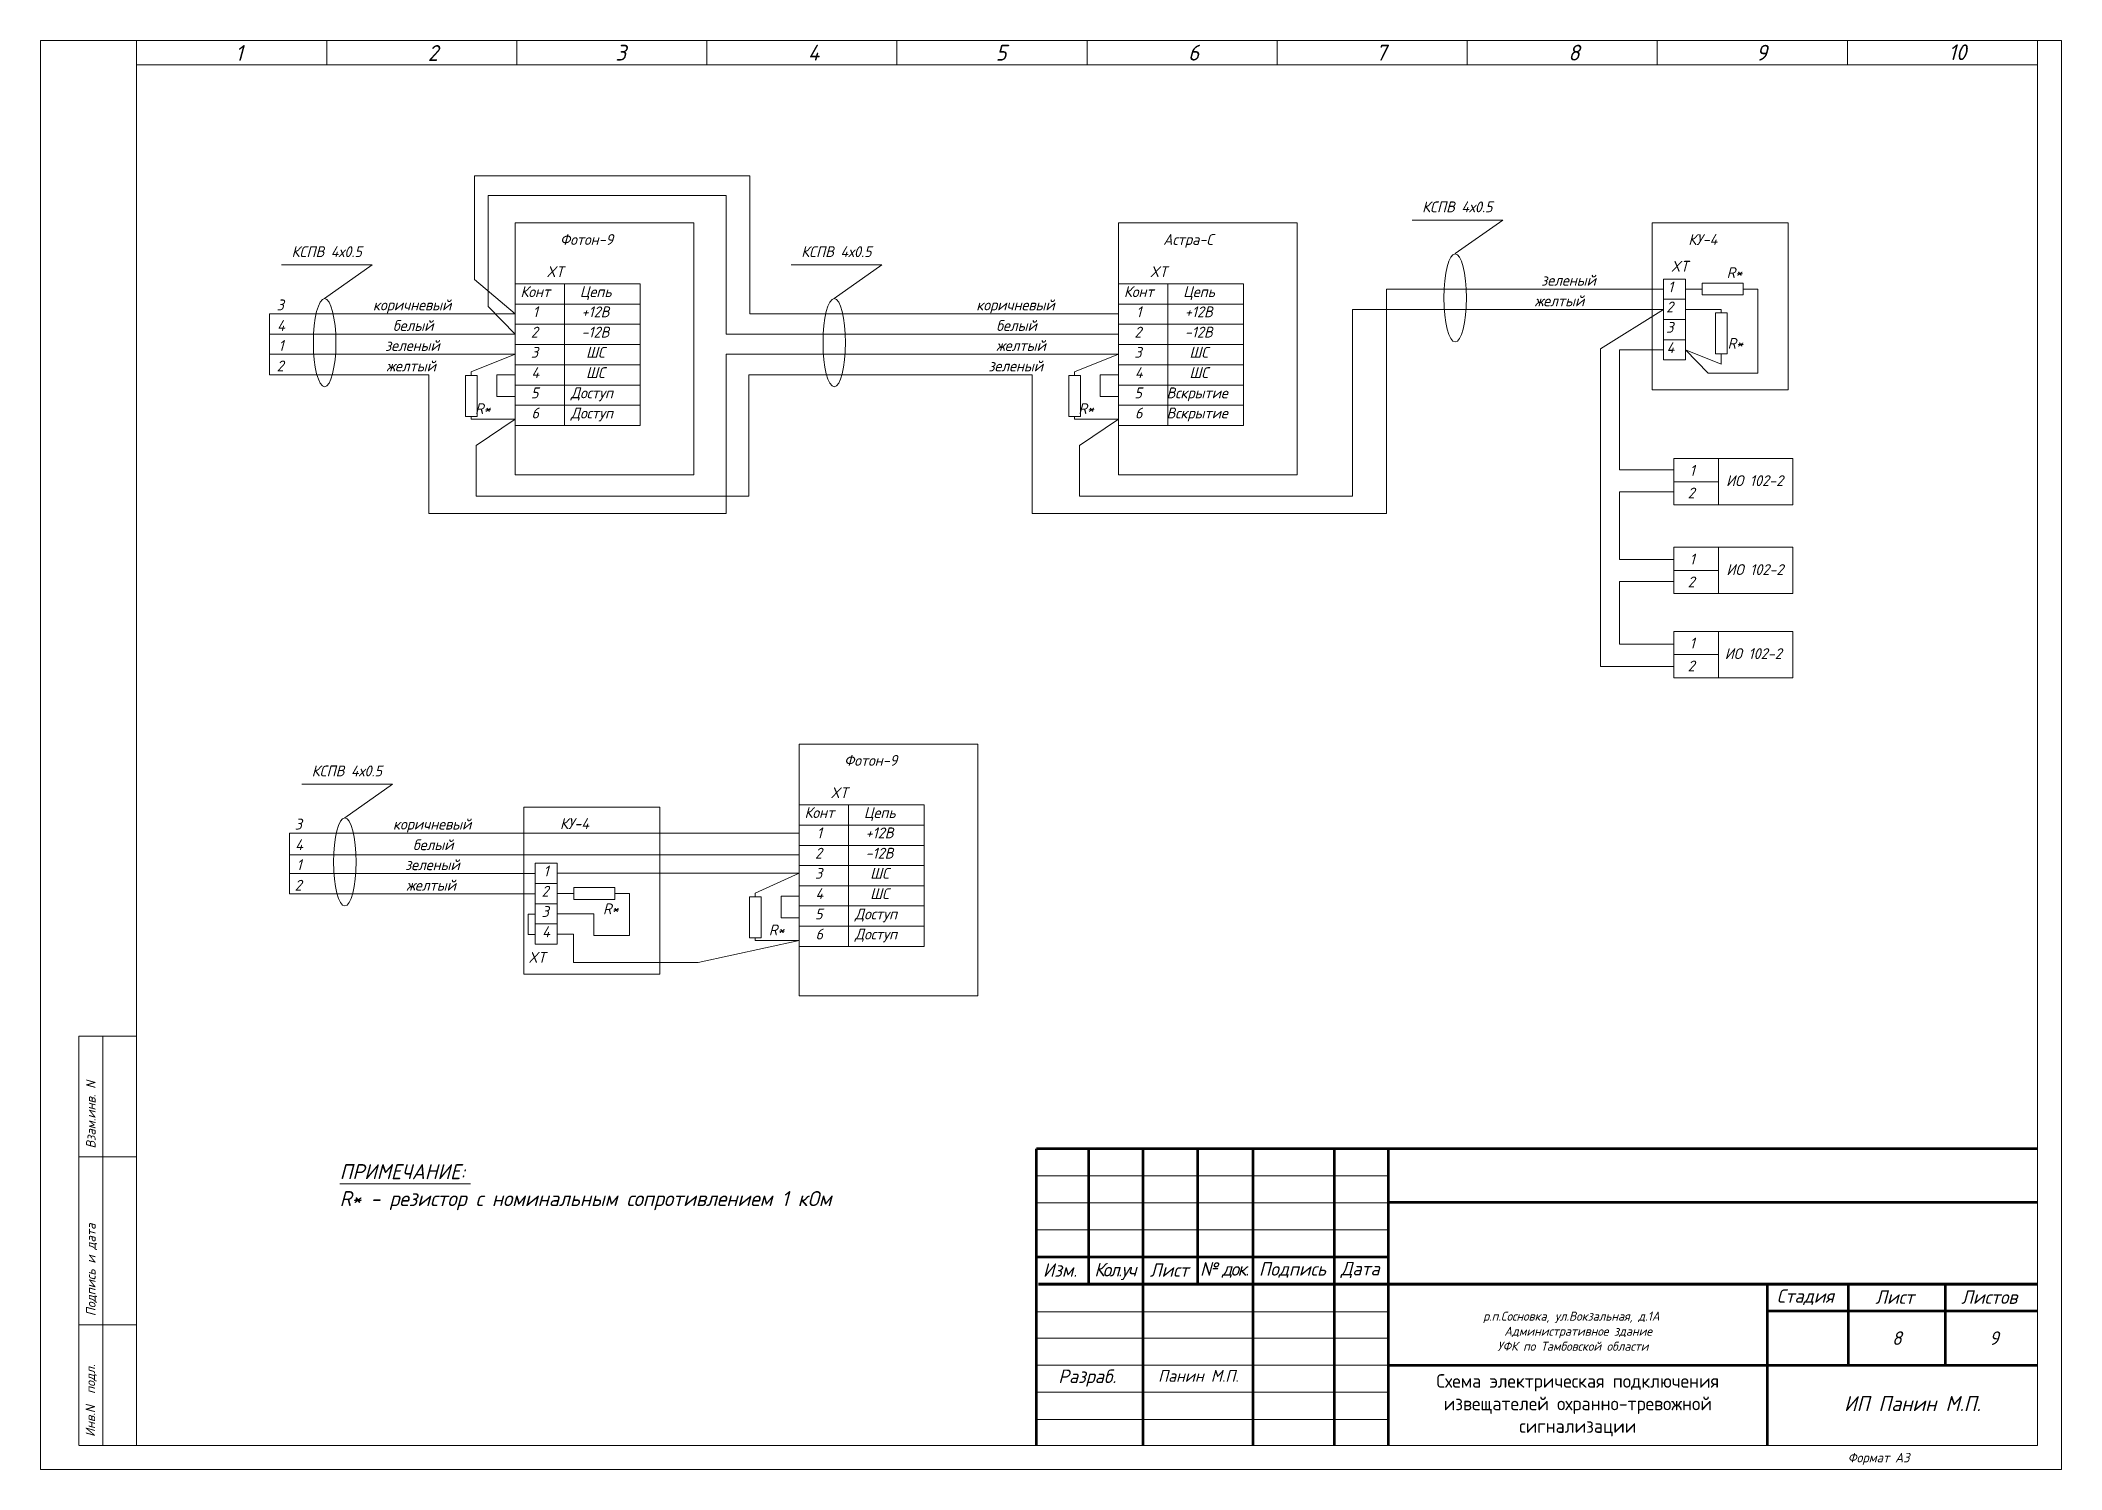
# Model space of a CAD drawing. Header units: inches. Extents: x -24 to 3888, y 393 to 1828.
# Drawn here: x 2821.7 to 2956.1, y 816.2 to 911.3 of the extents above; entities that cross this region are included whole.
import ezdxf

# ---------------------------------------------------------------- set-up
doc = ezdxf.new("R2010")
doc.units = ezdxf.units.IN
doc.header["$MEASUREMENT"] = 0
doc.linetypes.add('Caddy_Solid', pattern=[0])
doc.layers.add('DESC', color=7, linetype='Continuous')
doc.styles.get("Standard").update_dxf_attribs({"font": 'GOST_Common Italic_0.ttf'})

msp = doc.modelspace()

# ---------------------------------------------------------------- texts
at = {"layer": 'DESC', "lineweight": 15}
for s, height, p in [('1', 1.05, (2834.61, 909.91)), ('2', 1.05, (2847.41, 909.91)), ('3', 1.05, (2859.89, 909.93)), ('4', 1.05, (2872.69, 909.93)), ('5', 1.05, (2885.17, 909.93)), ('6', 1.05, (2897.97, 909.93)), ('7', 1.05, (2910.45, 909.93)), ('8', 1.05, (2923.25, 909.93)), ('9', 1.05, (2935.73, 909.93)), ('10', 1.048, (2948.53, 909.96)), ('Формат А3', 0.629, (2941.83, 816.71))]:
    msp.add_text(s, height=height, dxfattribs=at).set_placement(p)
for s, p in [('Взам.инв. N', (2825.32, 837.58)), ('Подпись и дата', (2825.32, 826.43)), ('Инв.N  подл.', (2825.29, 818.4))]:
    msp.add_text(s, height=0.6288, rotation=90, dxfattribs=at).set_placement(p)
at = {"layer": 'DESC', "color": 0, "lineweight": 15, "attachment_point": 1}
for s, width, heights, insert, char_height in [('КСПВ 4х0.5', 11.8019, [0.819], (2913.53, 900.56), 0.72), ('\\pi2.981;Фотон-9', 9.8953, [1.61], (2853.22, 898.39), 0.72), ('\\pi2.96136;Астра-С', 9.8953, [1.61], (2893.35, 898.39), 0.72), ('\\pi2.78066;КУ-4', 7.7595, [1.61], (2928.45, 898.39), 0.72), ('КСПВ 4х0.5', 7.3081, [1.09], (2838.35, 897.58), 0.72), ('КСПВ 4х0.5', 9.4651, [1.09], (2872.24, 897.58), 0.72), ('\\pi1.31405;XT', 2.603, [4.06], (2928.76, 896.61), 0.72), ('\\pi1.31405;XT', 2.603, [4.06], (2853.98, 896.25), 0.72), ('\\pi1.31405;XT', 2.603, [4.06], (2894.11, 896.25), 0.72), ('зеленый', 2.603, [0.786], (2921.45, 895.68), 0.72), ('\\pi1.17084;1', 2.603, [4.06], (2928.71, 895.24), 0.72), ('\\pi0.80102;R*', 2.603, [4.06], (2932.98, 896.19), 0.72), ('\\pi1.04621;3', 2.603, [0.786], (2836.31, 894.04), 0.72), ('\\pi-1.32761;коричневый', 2.603, [0.786], (2845.09, 894.04), 0.72), ('\\pi0.35132;Конт', 2.603, [4.06], (2853.22, 894.92), 0.72), ('\\pi1.02068;Цепь', 4.1599, [4.06], (2856.5, 894.92), 0.72), ('\\pi-1.32761;коричневый', 2.603, [0.786], (2885.21, 894.04), 0.72), ('\\pi0.35132;Конт', 2.603, [4.06], (2893.35, 894.92), 0.72), ('\\pi1.02068;Цепь', 4.1599, [4.06], (2896.62, 894.92), 0.72), ('\\pi-0.43252;желтый', 2.603, [0.786], (2921.45, 894.31), 0.72), ('\\pi1.04593;2', 2.603, [4.06], (2928.71, 893.9), 0.72), ('\\pi1.07921;4', 2.603, [0.786], (2836.31, 892.67), 0.72), ('белый', 2.603, [0.786], (2845.09, 892.67), 0.72), ('\\pi1.17084;1', 2.603, [4.06], (2853.22, 893.58), 0.72), ('\\pi1.12649;+12В', 4.1599, [4.06], (2856.5, 893.58), 0.72), ('белый', 2.603, [0.786], (2885.21, 892.67), 0.72), ('\\pi1.17084;1', 2.603, [4.06], (2893.35, 893.58), 0.72), ('\\pi1.12649;+12В', 4.1599, [4.06], (2896.62, 893.58), 0.72), ('\\pi1.04621;3', 2.603, [4.06], (2928.71, 892.55), 0.72), ('\\pi1.17084;1', 2.603, [0.786], (2836.31, 891.34), 0.72), ('\\pi-0.52088;зеленый', 2.603, [0.786], (2845.09, 891.34), 0.72), ('\\pi1.04593;2', 2.603, [4.06], (2853.22, 892.23), 0.72), ('\\pi1.12186;-12В', 4.1599, [4.06], (2856.5, 892.23), 0.72), ('желтый', 2.603, [0.786], (2885.21, 891.34), 0.72), ('\\pi1.04593;2', 2.603, [4.06], (2893.35, 892.23), 0.72), ('\\pi1.12186;-12В', 4.1599, [4.06], (2896.62, 892.23), 0.72), ('\\pi1.07921;4', 2.603, [4.06], (2928.71, 891.2), 0.72), ('\\pi0.80102;R*', 2.603, [4.06], (2933.04, 891.48), 0.72), ('\\pi1.04593;2', 2.603, [0.786], (2836.31, 889.98), 0.72), ('\\pi-0.43252;желтый', 2.603, [0.786], (2845.09, 889.98), 0.72), ('\\pi1.04621;3', 2.603, [4.06], (2853.22, 890.89), 0.72), ('\\pi1.43549;ШС', 4.1599, [4.06], (2856.5, 890.89), 0.72), ('\\pi-0.52088;зеленый', 2.603, [0.786], (2885.21, 889.98), 0.72), ('\\pi1.04621;3', 2.603, [4.06], (2893.35, 890.89), 0.72), ('\\pi1.43549;ШС', 4.1599, [4.06], (2896.62, 890.89), 0.72), ('\\pi1.07921;4', 2.603, [4.06], (2853.22, 889.54), 0.72), ('\\pi1.43549;ШС', 4.1599, [4.06], (2856.5, 889.54), 0.72), ('\\pi1.07921;4', 2.603, [4.06], (2893.35, 889.54), 0.72), ('\\pi1.43549;ШС', 4.1599, [4.06], (2896.62, 889.54), 0.72), ('\\pi0.80102;R*', 2.603, [4.06], (2849.75, 887.14), 0.72), ('\\pi1.04839;5', 2.603, [4.06], (2853.22, 888.19), 0.72), ('\\pi0.41768;Доступ', 4.1599, [4.06], (2856.5, 888.19), 0.72), ('\\pi0.80102;R*', 2.603, [4.06], (2889.87, 887.14), 0.72), ('\\pi1.04839;5', 2.603, [4.06], (2893.35, 888.19), 0.72), ('\\pi-0.08632;Вскрытие', 4.1599, [4.06], (2896.62, 888.19), 0.72), ('\\pi1.08384;6', 2.603, [4.06], (2853.22, 886.85), 0.72), ('\\pi0.41768;Доступ', 4.1599, [4.06], (2856.5, 886.85), 0.72), ('\\pi1.08384;6', 2.603, [4.06], (2893.35, 886.85), 0.72), ('\\pi-0.08632;Вскрытие', 4.1599, [4.06], (2896.62, 886.85), 0.72), ('\\pi1.17084;1', 2.603, [4.06], (2930.15, 883.04), 0.72), ('\\pi0.27252;ИО 102-2', 4.4347, [3.31], (2933.47, 882.35), 0.72), ('\\pi1.04593;2', 2.603, [4.06], (2930.14, 881.53), 0.72), ('\\pi1.17084;1', 2.603, [4.06], (2930.15, 877.14), 0.72), ('\\pi0.27252;ИО 102-2', 4.4347, [3.31], (2933.49, 876.44), 0.72), ('\\pi1.04593;2', 2.603, [4.06], (2930.14, 875.62), 0.72), ('\\pi1.17084;1', 2.603, [4.06], (2930.15, 871.55), 0.72), ('\\pi1.04593;2', 2.603, [4.06], (2930.14, 870.03), 0.72), ('\\pi0.27252;ИО 102-2', 4.4347, [3.31], (2933.38, 870.85), 0.72), ('\\pi2.981;Фотон-9', 9.8953, [1.61], (2872.11, 863.75), 0.72), ('\\pi1.31405;XT', 2.603, [4.06], (2872.87, 861.6), 0.72), ('\\pi0.35132;Конт', 2.603, [4.06], (2872.11, 860.28), 0.72), ('\\pi1.02068;Цепь', 4.1599, [4.06], (2875.39, 860.28), 0.72), ('\\pi1.04621;3', 2.603, [0.786], (2837.51, 859.51), 0.72), ('\\pi-1.32761;коричневый', 2.603, [0.786], (2846.42, 859.51), 0.72), ('\\pi2.78066;КУ-4', 7.7595, [1.61], (2853.42, 859.55), 0.72), ('\\pi1.17084;1', 2.603, [4.06], (2872.11, 858.93), 0.72), ('\\pi1.12649;+12В', 4.1599, [4.06], (2875.39, 858.93), 0.72), ('\\pi1.07921;4', 2.603, [0.786], (2837.51, 858.14), 0.72), ('белый', 2.603, [0.786], (2846.42, 858.14), 0.72), ('\\pi1.04593;2', 2.603, [4.06], (2872.11, 857.58), 0.72), ('\\pi1.12186;-12В', 4.1599, [4.06], (2875.39, 857.58), 0.72), ('\\pi1.17084;1', 2.603, [0.786], (2837.51, 856.81), 0.72), ('\\pi-0.52088;зеленый', 2.603, [0.786], (2846.42, 856.81), 0.72), ('\\pi1.17084;1', 2.603, [4.06], (2853.93, 856.39), 0.72), ('\\pi1.04621;3', 2.603, [4.06], (2872.11, 856.24), 0.72), ('\\pi1.43549;ШС', 4.1599, [4.06], (2875.39, 856.24), 0.72), ('\\pi1.04593;2', 2.603, [0.786], (2837.51, 855.45), 0.72), ('\\pi-0.43252;желтый', 2.603, [0.786], (2846.42, 855.45), 0.72), ('\\pi1.04593;2', 2.603, [4.06], (2853.93, 855.05), 0.72), ('\\pi1.07921;4', 2.603, [4.06], (2872.11, 854.89), 0.72), ('\\pi1.43549;ШС', 4.1599, [4.06], (2875.39, 854.89), 0.72), ('\\pi1.04621;3', 2.603, [4.06], (2853.93, 853.7), 0.72), ('\\pi0.80102;R*', 2.603, [4.06], (2858.26, 853.88), 0.72), ('\\pi1.04839;5', 2.603, [4.06], (2872.11, 853.54), 0.72), ('\\pi0.41768;Доступ', 4.1599, [4.06], (2875.39, 853.54), 0.72), ('\\pi1.07921;4', 2.603, [4.06], (2853.93, 852.35), 0.72), ('\\pi0.80102;R*', 2.603, [4.06], (2869.29, 852.48), 0.72), ('\\pi1.08384;6', 2.603, [4.06], (2872.11, 852.2), 0.72), ('\\pi0.41768;Доступ', 4.1599, [4.06], (2875.39, 852.2), 0.72), ('\\pi1.31405;XT', 2.603, [4.06], (2852.78, 850.65), 0.72), ('ПРИМЕЧАНИЕ:', 12.0546, [0.819], (2841.55, 836.54), 1), ('R* - резистор с номинальным сопротивлением 1 кОм', 34.4536, [0.857], (2841.55, 834.75), 1), ('\\pi23.32503;р.п.Сосновка, ул.Вокзальная, д.1А\\P\\pi24.36617; Административное здание \\P\\pi24.27003;УФК по Тамбовской области', 59.1919, [0], (2894.26, 826.73), 0.6)]:
    msp.add_mtext_dynamic_manual_height_columns(s, width=width, gutter_width=1, heights=heights, dxfattribs=dict(at, insert=insert, char_height=char_height))
at = {"layer": 'DESC', "color": 0, "lineweight": 15}
note = msp.add_mtext_dynamic_manual_height_columns('КСПВ ', width=4.7916, gutter_width=1, heights=[0.819, 0], dxfattribs=dict(at, insert=(2839.69, 863.05), char_height=0.72, attachment_point=1))
for column, words in zip(note.columns.linked_columns, ['4х0.5']):
    column.text = words
at = {"layer": 'DESC', "color": 0, "lineweight": 15, "char_height": 0.9, "attachment_point": 5}
for s, insert, width in [('Изм.', (2889.45, 829.5), 3.4805), ('{\\T0.85;Кол.уч}', (2893.09, 829.4), 3.6119), ('Лист', (2896.71, 829.5), 3.6273), ('{\\T0.85;№ док.}', (2900.37, 829.5), 3.6803), ('Подпись', (2904.91, 829.5), 5.4), ('Дата', (2909.41, 829.5), 3.6), ('Стадия', (2939.01, 827.7), 5.4), ('Лист', (2944.95, 827.7), 6.48), ('Листов', (2951.24, 827.7), 6.0943), ('8', (2945.1, 824.97), 6.4543), ('9', (2951.56, 824.97), 6.4543), ('Разраб.', (2891.26, 822.31), 7.0924)]:
    msp.add_mtext(s, dxfattribs=dict(at, insert=insert, width=width))
at = {"layer": 'DESC', "lineweight": 15, "attachment_point": 5}
for s, insert, char_height, width in [('Панин М.П.', (2898.65, 822.46), 0.787, 6.3), ('{\\fGOST Common|b0|i0|c204|p34;Схема электрическая подключения извещателей охранно-тревожной сигнализации}', (2923.88, 820.5), 0.9, 25.2)]:
    msp.add_mtext(s, dxfattribs=dict(at, insert=insert, char_height=char_height, width=width))
at = {"layer": 'DESC', "lineweight": 15, "insert": (2936.78, 821.12), "char_height": 1, "attachment_point": 1}
msp.add_mtext_dynamic_manual_height_columns('\\pi4.80835;ИП Панин М.П.', width=17.9743, gutter_width=1, heights=[1.74], dxfattribs=at)

# ---------------------------------------------------------------- linework, layer by layer
at = {"layer": 'DESC', "linetype": 'Caddy_Solid', "lineweight": 15}
for p, q in [((2828.05, 909.67), (2828.05, 911.27)), ((2840.69, 909.67), (2840.69, 911.27)), ((2853.33, 909.67), (2853.33, 911.27)), ((2865.97, 909.67), (2865.97, 911.27)), ((2878.61, 909.67), (2878.61, 911.27)), ((2891.25, 909.67), (2891.25, 911.27)), ((2903.89, 909.67), (2903.89, 911.27)), ((2916.53, 909.67), (2916.53, 911.27)), ((2929.17, 909.67), (2929.17, 911.27)), ((2941.81, 909.67), (2941.81, 911.27)), ((2954.45, 909.67), (2954.45, 911.27)), ((2828.05, 909.65), (2954.45, 909.65)), ((2828.05, 909.65), (2828.05, 817.83)), ((2954.45, 909.65), (2954.45, 817.83)), ((2824.21, 817.85), (2824.21, 845.05)), ((2824.21, 845.05), (2828.05, 845.05)), ((2825.81, 845.05), (2825.81, 817.85)), ((2824.21, 837.03), (2828.05, 837.03)), ((2824.21, 825.85), (2828.05, 825.85)), ((2954.45, 817.83), (2824.21, 817.83))]:
    msp.add_line(p, q, dxfattribs=at)
at = {"layer": 'DESC', "color": 0, "lineweight": 15}
for p, q in [((2850.51, 895.36), (2850.51, 902.26)), ((2850.51, 902.26), (2868.82, 902.26)), ((2868.82, 902.26), (2868.82, 893.09)), ((2851.43, 893.57), (2851.43, 900.95)), ((2851.43, 900.95), (2867.24, 900.95)), ((2867.24, 900.95), (2867.24, 891.73)), ((2918.9, 899.32), (2912.87, 899.32)), ((2915.73, 897.09), (2918.9, 899.32)), ((2843.72, 896.34), (2837.69, 896.34)), ((2840.55, 894.1), (2843.72, 896.34)), ((2853.22, 893.09), (2850.51, 895.36)), ((2877.61, 896.34), (2871.58, 896.34)), ((2874.44, 894.1), (2877.61, 896.34)), ((2929.59, 895.4), (2931.05, 895.4)), ((2929.59, 895.4), (2929.59, 890.02)), ((2931.05, 895.4), (2931.05, 894.06)), ((2934.88, 895.12), (2932.16, 895.12)), ((2932.16, 895.12), (2932.16, 894.34)), ((2934.88, 894.34), (2934.88, 895.12)), ((2853.22, 895.09), (2856.5, 895.09)), ((2856.5, 895.09), (2856.5, 893.74)), ((2856.5, 895.09), (2861.53, 895.09)), ((2861.53, 895.09), (2861.53, 893.74)), ((2893.35, 895.09), (2896.62, 895.09)), ((2896.62, 895.09), (2896.62, 893.74)), ((2896.62, 895.09), (2901.65, 895.09)), ((2901.65, 895.09), (2901.65, 893.74)), ((2911.16, 879.82), (2911.16, 894.73)), ((2911.16, 894.73), (2918.09, 894.73)), ((2929.59, 894.73), (2918.09, 894.73)), ((2931.05, 894.06), (2929.59, 894.06)), ((2929.59, 894.06), (2931.05, 894.06)), ((2931.98, 894.73), (2931.05, 894.73)), ((2931.05, 894.06), (2931.05, 892.71)), ((2932.16, 894.73), (2931.98, 894.73)), ((2932.16, 894.34), (2934.88, 894.34)), ((2934.88, 894.73), (2935.12, 894.73)), ((2935.12, 894.73), (2935.85, 894.73)), ((2935.85, 894.73), (2935.85, 889.14)), ((2853.22, 893.09), (2836.88, 893.09)), ((2836.88, 893.09), (2836.88, 889.04)), ((2853.22, 891.73), (2851.43, 893.57)), ((2856.5, 893.74), (2853.22, 893.74)), ((2853.22, 893.74), (2856.5, 893.74)), ((2861.53, 893.74), (2856.5, 893.74)), ((2856.5, 893.74), (2856.5, 892.39)), ((2856.5, 893.74), (2861.53, 893.74)), ((2861.53, 893.74), (2861.53, 892.39)), ((2868.82, 893.09), (2881.85, 893.09)), ((2893.35, 893.09), (2881.85, 893.09)), ((2896.62, 893.74), (2893.35, 893.74)), ((2893.35, 893.74), (2896.62, 893.74)), ((2901.65, 893.74), (2896.62, 893.74)), ((2896.62, 893.74), (2896.62, 892.39)), ((2896.62, 893.74), (2901.65, 893.74)), ((2901.65, 893.74), (2901.65, 892.39)), ((2908.89, 880.96), (2908.89, 893.37)), ((2908.89, 893.37), (2918.09, 893.37)), ((2929.59, 893.37), (2918.09, 893.37)), ((2929.59, 893.37), (2925.4, 890.76)), ((2931.05, 892.71), (2929.59, 892.71)), ((2929.59, 892.71), (2931.05, 892.71)), ((2931.05, 893.38), (2933.42, 893.38)), ((2931.05, 892.71), (2931.05, 891.36)), ((2933.81, 893.15), (2933.03, 893.15)), ((2933.03, 893.15), (2933.03, 890.43)), ((2933.42, 893.38), (2933.42, 893.32)), ((2933.42, 893.15), (2933.42, 893.33)), ((2933.81, 890.43), (2933.81, 893.15)), ((2853.22, 891.73), (2836.88, 891.73)), ((2856.5, 892.39), (2853.22, 892.39)), ((2853.22, 892.39), (2856.5, 892.39)), ((2861.53, 892.39), (2856.5, 892.39)), ((2856.5, 892.39), (2856.5, 891.05)), ((2856.5, 892.39), (2861.53, 892.39)), ((2861.53, 892.39), (2861.53, 891.05)), ((2867.24, 891.73), (2882.24, 891.73)), ((2893.35, 891.73), (2881.85, 891.73)), ((2896.62, 892.39), (2893.35, 892.39)), ((2893.35, 892.39), (2896.62, 892.39)), ((2901.65, 892.39), (2896.62, 892.39)), ((2896.62, 892.39), (2896.62, 891.05)), ((2896.62, 892.39), (2901.65, 892.39)), ((2901.65, 892.39), (2901.65, 891.05)), ((2931.05, 891.36), (2929.59, 891.36)), ((2929.59, 891.36), (2931.05, 891.36)), ((2931.05, 891.36), (2931.05, 890.02)), ((2853.22, 890.4), (2836.88, 890.4)), ((2850.3, 889.23), (2853.22, 890.4)), ((2856.5, 891.05), (2853.22, 891.05)), ((2853.22, 891.05), (2856.5, 891.05)), ((2861.53, 891.05), (2856.5, 891.05)), ((2856.5, 891.05), (2856.5, 889.7)), ((2856.5, 891.05), (2861.53, 891.05)), ((2861.53, 891.05), (2861.53, 889.7)), ((2867.24, 879.82), (2867.24, 890.4)), ((2867.24, 890.4), (2881.85, 890.4)), ((2893.35, 890.4), (2881.85, 890.4)), ((2890.42, 889.23), (2893.35, 890.4)), ((2896.62, 891.05), (2893.35, 891.05)), ((2893.35, 891.05), (2896.62, 891.05)), ((2901.65, 891.05), (2896.62, 891.05)), ((2896.62, 891.05), (2896.62, 889.7)), ((2896.62, 891.05), (2901.65, 891.05)), ((2901.65, 891.05), (2901.65, 889.7)), ((2925.4, 890.76), (2925.4, 869.63)), ((2926.65, 882.71), (2926.65, 890.69)), ((2926.65, 890.69), (2929.59, 890.69)), ((2929.59, 890.02), (2931.05, 890.02)), ((2932.54, 889.14), (2931.05, 890.69)), ((2933.42, 889.73), (2931.05, 890.69)), ((2933.03, 890.43), (2933.81, 890.43)), ((2933.42, 890.43), (2933.42, 890.19)), ((2933.42, 890.19), (2933.42, 889.73)), ((2847.47, 889.04), (2836.88, 889.04)), ((2847.47, 889.04), (2847.47, 879.82)), ((2849.91, 888.99), (2849.91, 886.27)), ((2850.69, 888.99), (2849.91, 888.99)), ((2850.3, 888.99), (2850.3, 889.23)), ((2850.69, 886.27), (2850.69, 888.99)), ((2853.22, 889.04), (2852.01, 889.04)), ((2852.01, 889.04), (2852.01, 887.59)), ((2856.5, 889.7), (2853.22, 889.7)), ((2853.22, 889.7), (2856.5, 889.7)), ((2861.53, 889.7), (2856.5, 889.7)), ((2856.5, 889.7), (2856.5, 888.35)), ((2856.5, 889.7), (2861.53, 889.7)), ((2861.53, 889.7), (2861.53, 888.35)), ((2868.76, 880.96), (2868.76, 889.04)), ((2868.76, 889.04), (2881.85, 889.04)), ((2887.6, 889.04), (2881.85, 889.04)), ((2887.6, 889.04), (2887.6, 879.82)), ((2890.03, 888.99), (2890.03, 886.27)), ((2890.81, 888.99), (2890.03, 888.99)), ((2890.42, 888.99), (2890.42, 889.23)), ((2890.81, 886.27), (2890.81, 888.99)), ((2893.35, 889.04), (2892.13, 889.04)), ((2892.13, 889.04), (2892.13, 887.59)), ((2896.62, 889.7), (2893.35, 889.7)), ((2893.35, 889.7), (2896.62, 889.7)), ((2901.65, 889.7), (2896.62, 889.7)), ((2896.62, 889.7), (2896.62, 888.35)), ((2896.62, 889.7), (2901.65, 889.7)), ((2901.65, 889.7), (2901.65, 888.35)), ((2935.85, 889.14), (2932.54, 889.14)), ((2852.01, 887.59), (2853.22, 887.59)), ((2856.5, 888.35), (2853.22, 888.35)), ((2853.22, 888.35), (2856.5, 888.35)), ((2861.53, 888.35), (2856.5, 888.35)), ((2856.5, 888.35), (2856.5, 887.01)), ((2856.5, 888.35), (2861.53, 888.35)), ((2861.53, 888.35), (2861.53, 887.01)), ((2892.13, 887.59), (2893.35, 887.59)), ((2896.62, 888.35), (2893.35, 888.35)), ((2893.35, 888.35), (2896.62, 888.35)), ((2901.65, 888.35), (2896.62, 888.35)), ((2896.62, 888.35), (2896.62, 887.01)), ((2896.62, 888.35), (2901.65, 888.35)), ((2901.65, 888.35), (2901.65, 887.01)), ((2849.91, 886.27), (2850.69, 886.27)), ((2850.3, 886.27), (2850.3, 886.08)), ((2850.3, 886.08), (2853.22, 886.08)), ((2853.22, 886.08), (2850.62, 884.33)), ((2856.5, 887.01), (2853.22, 887.01)), ((2853.22, 887.01), (2856.5, 887.01)), ((2861.53, 887.01), (2856.5, 887.01)), ((2856.5, 887.01), (2856.5, 885.66)), ((2856.5, 887.01), (2861.53, 887.01)), ((2861.53, 887.01), (2861.53, 885.66)), ((2890.03, 886.27), (2890.81, 886.27)), ((2890.42, 886.27), (2890.42, 886.08)), ((2890.42, 886.08), (2893.35, 886.08)), ((2893.35, 886.08), (2890.74, 884.33)), ((2896.62, 887.01), (2893.35, 887.01)), ((2893.35, 887.01), (2896.62, 887.01)), ((2901.65, 887.01), (2896.62, 887.01)), ((2896.62, 887.01), (2896.62, 885.66)), ((2896.62, 887.01), (2901.65, 887.01)), ((2901.65, 887.01), (2901.65, 885.66)), ((2856.5, 885.66), (2853.22, 885.66)), ((2861.53, 885.66), (2856.5, 885.66)), ((2896.62, 885.66), (2893.35, 885.66)), ((2901.65, 885.66), (2896.62, 885.66)), ((2850.62, 884.33), (2850.62, 880.96)), ((2890.74, 884.33), (2890.74, 880.96)), ((2930.27, 882.71), (2926.65, 882.71)), ((2930.27, 881.92), (2933.23, 881.92)), ((2850.62, 880.96), (2868.76, 880.96)), ((2890.74, 880.96), (2908.89, 880.96)), ((2926.65, 876.75), (2926.65, 881.25)), ((2926.65, 881.25), (2930.27, 881.25)), ((2847.47, 879.82), (2867.24, 879.82)), ((2887.6, 879.82), (2911.16, 879.82)), ((2930.27, 876.75), (2926.65, 876.75)), ((2926.65, 871.11), (2926.65, 875.29)), ((2926.65, 875.29), (2930.27, 875.29)), ((2930.27, 876.02), (2933.23, 876.02)), ((2930.27, 871.11), (2926.65, 871.11)), ((2925.4, 869.63), (2930.27, 869.63)), ((2930.27, 870.43), (2933.23, 870.43)), ((2845.06, 861.81), (2839.03, 861.81)), ((2841.89, 859.57), (2845.06, 861.81)), ((2872.11, 860.44), (2875.39, 860.44)), ((2875.39, 860.44), (2875.39, 859.09)), ((2875.39, 860.44), (2880.42, 860.44)), ((2880.42, 860.44), (2880.42, 859.09)), ((2875.39, 859.09), (2872.11, 859.09)), ((2872.11, 859.09), (2875.39, 859.09)), ((2880.42, 859.09), (2875.39, 859.09)), ((2875.39, 859.09), (2875.39, 857.74)), ((2875.39, 859.09), (2880.42, 859.09)), ((2880.42, 859.09), (2880.42, 857.74)), ((2872.11, 858.56), (2838.22, 858.56)), ((2838.22, 858.56), (2838.22, 854.51)), ((2875.39, 857.74), (2872.11, 857.74)), ((2872.11, 857.74), (2875.39, 857.74)), ((2880.42, 857.74), (2875.39, 857.74)), ((2875.39, 857.74), (2875.39, 856.4)), ((2875.39, 857.74), (2880.42, 857.74)), ((2880.42, 857.74), (2880.42, 856.4)), ((2872.11, 857.12), (2838.22, 857.12)), ((2854.56, 856.55), (2856.02, 856.55)), ((2854.56, 856.55), (2854.56, 851.17)), ((2856.02, 856.55), (2856.02, 855.21)), ((2875.39, 856.4), (2872.11, 856.4)), ((2872.11, 856.4), (2875.39, 856.4)), ((2880.42, 856.4), (2875.39, 856.4)), ((2875.39, 856.4), (2875.39, 855.05)), ((2875.39, 856.4), (2880.42, 856.4)), ((2880.42, 856.4), (2880.42, 855.05)), ((2854.56, 855.87), (2838.22, 855.87)), ((2856.02, 855.21), (2854.56, 855.21)), ((2854.56, 855.21), (2856.02, 855.21)), ((2856.02, 855.88), (2872.11, 855.88)), ((2856.02, 855.21), (2856.02, 853.86)), ((2859.85, 854.93), (2857.13, 854.93)), ((2857.13, 854.93), (2857.13, 854.14)), ((2859.85, 854.14), (2859.85, 854.93)), ((2869.19, 854.56), (2872.11, 855.88)), ((2875.39, 855.05), (2872.11, 855.05)), ((2872.11, 855.05), (2875.39, 855.05)), ((2880.42, 855.05), (2875.39, 855.05)), ((2875.39, 855.05), (2875.39, 853.71)), ((2875.39, 855.05), (2880.42, 855.05)), ((2880.42, 855.05), (2880.42, 853.71)), ((2854.56, 854.51), (2838.22, 854.51)), ((2856.02, 853.86), (2854.56, 853.86)), ((2854.56, 853.86), (2856.02, 853.86)), ((2856.95, 854.53), (2856.02, 854.53)), ((2856.02, 853.86), (2856.02, 852.52)), ((2857.13, 854.53), (2856.95, 854.53)), ((2857.13, 854.14), (2859.85, 854.14)), ((2859.85, 854.53), (2860.09, 854.53)), ((2860.09, 854.53), (2860.82, 854.53)), ((2860.82, 854.53), (2860.82, 851.74)), ((2868.8, 854.32), (2868.8, 851.6)), ((2869.58, 854.32), (2868.8, 854.32)), ((2869.19, 854.32), (2869.19, 854.56)), ((2869.58, 851.6), (2869.58, 854.32)), ((2872.11, 854.37), (2870.9, 854.37)), ((2870.9, 854.37), (2870.9, 852.93)), ((2875.39, 853.71), (2872.11, 853.71)), ((2872.11, 853.71), (2875.39, 853.71)), ((2880.42, 853.71), (2875.39, 853.71)), ((2875.39, 853.71), (2875.39, 852.36)), ((2875.39, 853.71), (2880.42, 853.71)), ((2880.42, 853.71), (2880.42, 852.36)), ((2854.56, 853.16), (2854.08, 853.16)), ((2854.08, 853.16), (2854.08, 851.81)), ((2856.02, 852.52), (2854.56, 852.52)), ((2854.56, 852.52), (2856.02, 852.52)), ((2858.45, 853.19), (2856.02, 853.19)), ((2856.02, 852.52), (2856.02, 851.17)), ((2858.45, 851.74), (2858.45, 853.19)), ((2870.9, 852.93), (2872.11, 852.93)), ((2875.39, 852.36), (2872.11, 852.36)), ((2872.11, 852.36), (2875.39, 852.36)), ((2880.42, 852.36), (2875.39, 852.36)), ((2875.39, 852.36), (2875.39, 851.01)), ((2875.39, 852.36), (2880.42, 852.36)), ((2880.42, 852.36), (2880.42, 851.01)), ((2854.08, 851.81), (2854.56, 851.81)), ((2854.56, 851.17), (2856.02, 851.17)), ((2856.02, 851.84), (2857.1, 851.84)), ((2857.1, 851.84), (2857.1, 849.95)), ((2860.82, 851.74), (2858.45, 851.74)), ((2865.39, 849.95), (2872.11, 851.41)), ((2868.8, 851.6), (2869.58, 851.6)), ((2869.19, 851.6), (2869.19, 851.41)), ((2869.19, 851.41), (2872.11, 851.41)), ((2875.39, 851.01), (2872.11, 851.01)), ((2880.42, 851.01), (2875.39, 851.01)), ((2857.1, 849.95), (2865.39, 849.95)), ((2841.55, 835.24), (2850.26, 835.24))]:
    msp.add_line(p, q, dxfattribs=at)
at = {"layer": 'DESC', "color": 7, "lineweight": 15}
for p, q in [((2887.88, 835.77), (2911.28, 835.77)), ((2887.88, 833.97), (2911.28, 833.97)), ((2887.88, 824.97), (2911.28, 824.97)), ((2887.88, 823.17), (2911.28, 823.17)), ((2887.88, 821.37), (2911.28, 821.37)), ((2887.85, 819.57), (2911.28, 819.57))]:
    msp.add_line(p, q, dxfattribs=at)
at = {"layer": 'DESC', "color": 7, "linetype": 'Continuous', "lineweight": 15}
for p, q in [((2887.94, 832.17), (2911.31, 832.17)), ((2887.94, 826.73), (2911.21, 826.73))]:
    msp.add_line(p, q, dxfattribs=at)
at = {"layer": 'DESC', "lineweight": 15}
msp.add_lwpolyline([(2821.65, 816.23), (2956.05, 816.23), (2956.05, 911.27), (2821.65, 911.27)], close=True, dxfattribs=at)
at = {"layer": 'DESC', "color": 0, "lineweight": 15}
for points in [[(2853.22, 899.13), (2865.1, 899.13), (2865.1, 882.39), (2853.22, 882.39)], [(2893.35, 899.13), (2905.22, 899.13), (2905.22, 882.39), (2893.35, 882.39)], [(2928.82, 888.03), (2937.86, 888.03), (2937.86, 899.13), (2928.82, 899.13)], [(2930.27, 883.47), (2938.19, 883.47), (2938.19, 880.38), (2930.27, 880.38)], [(2930.27, 883.47), (2933.23, 883.47), (2933.23, 880.38), (2930.27, 880.38)], [(2930.27, 877.56), (2938.19, 877.56), (2938.19, 874.48), (2930.27, 874.48)], [(2930.27, 877.56), (2933.23, 877.56), (2933.23, 874.48), (2930.27, 874.48)], [(2930.27, 871.97), (2938.19, 871.97), (2938.19, 868.88), (2930.27, 868.88)], [(2930.27, 871.97), (2933.23, 871.97), (2933.23, 868.88), (2930.27, 868.88)], [(2872.11, 864.48), (2883.99, 864.48), (2883.99, 847.74), (2872.11, 847.74)], [(2853.79, 849.18), (2862.83, 849.18), (2862.83, 860.28), (2853.79, 860.28)]]:
    msp.add_lwpolyline(points, close=True, dxfattribs=at)
at = {"layer": 'DESC', "color": 7, "lineweight": 15}
for points, const_width in [([(2887.88, 837.57), (2954.45, 837.57)], 0.18), ([(2887.88, 837.57), (2887.88, 817.83)], 0.18), ([(2894.97, 837.57), (2894.97, 817.83)], 0.18), ([(2902.28, 837.57), (2902.28, 817.83)], 0.18), ([(2907.7, 837.52), (2907.7, 817.83)], 0.18), ([(2911.28, 837.57), (2911.28, 817.83)], 0.18), ([(2911.28, 834), (2954.45, 834)], 0.18), ([(2887.88, 830.37), (2911.28, 830.37)], 0.18), ([(2936.48, 828.54), (2936.48, 817.83)], 0.18), ([(2941.88, 828.54), (2941.88, 823.17)], 0.18), ([(2911.28, 826.77), (2911.28, 826.77)], 0.072), ([(2936.48, 826.77), (2954.45, 826.77)], 0.18), ([(2911.28, 823.17), (2954.45, 823.17)], 0.18)]:
    msp.add_lwpolyline(points, dxfattribs=dict(at, const_width=const_width))
at = {"layer": 'DESC', "color": 7, "linetype": 'Continuous', "lineweight": 15, "const_width": 0.18}
for points in [[(2891.36, 828.67), (2891.36, 837.57)], [(2898.6, 828.56), (2898.6, 837.57)], [(2888.01, 828.56), (2954.45, 828.56)]]:
    msp.add_lwpolyline(points, dxfattribs=at)
at = {"layer": 'DESC', "linetype": 'Continuous', "lineweight": 15, "const_width": 0.18}
msp.add_lwpolyline([(2948.33, 828.56), (2948.33, 823.17)], dxfattribs=at)
at = {"layer": 'DESC', "color": 0, "lineweight": 15}
for centre in [(2915.73, 894.15), (2840.55, 891.17), (2874.44, 891.17), (2841.89, 856.64)]:
    msp.add_ellipse(centre, major_axis=(0, -2.93), ratio=0.255671, dxfattribs=at)

msp.set_redraw_order([(e.dxf.handle, doc.entitydb.next_handle()) for e in msp.query("TEXT MTEXT ATTDEF DIMENSION ARC_DIMENSION")])  # texts and dimensions are drawn at this point

doc.saveas('drawing.dxf')
